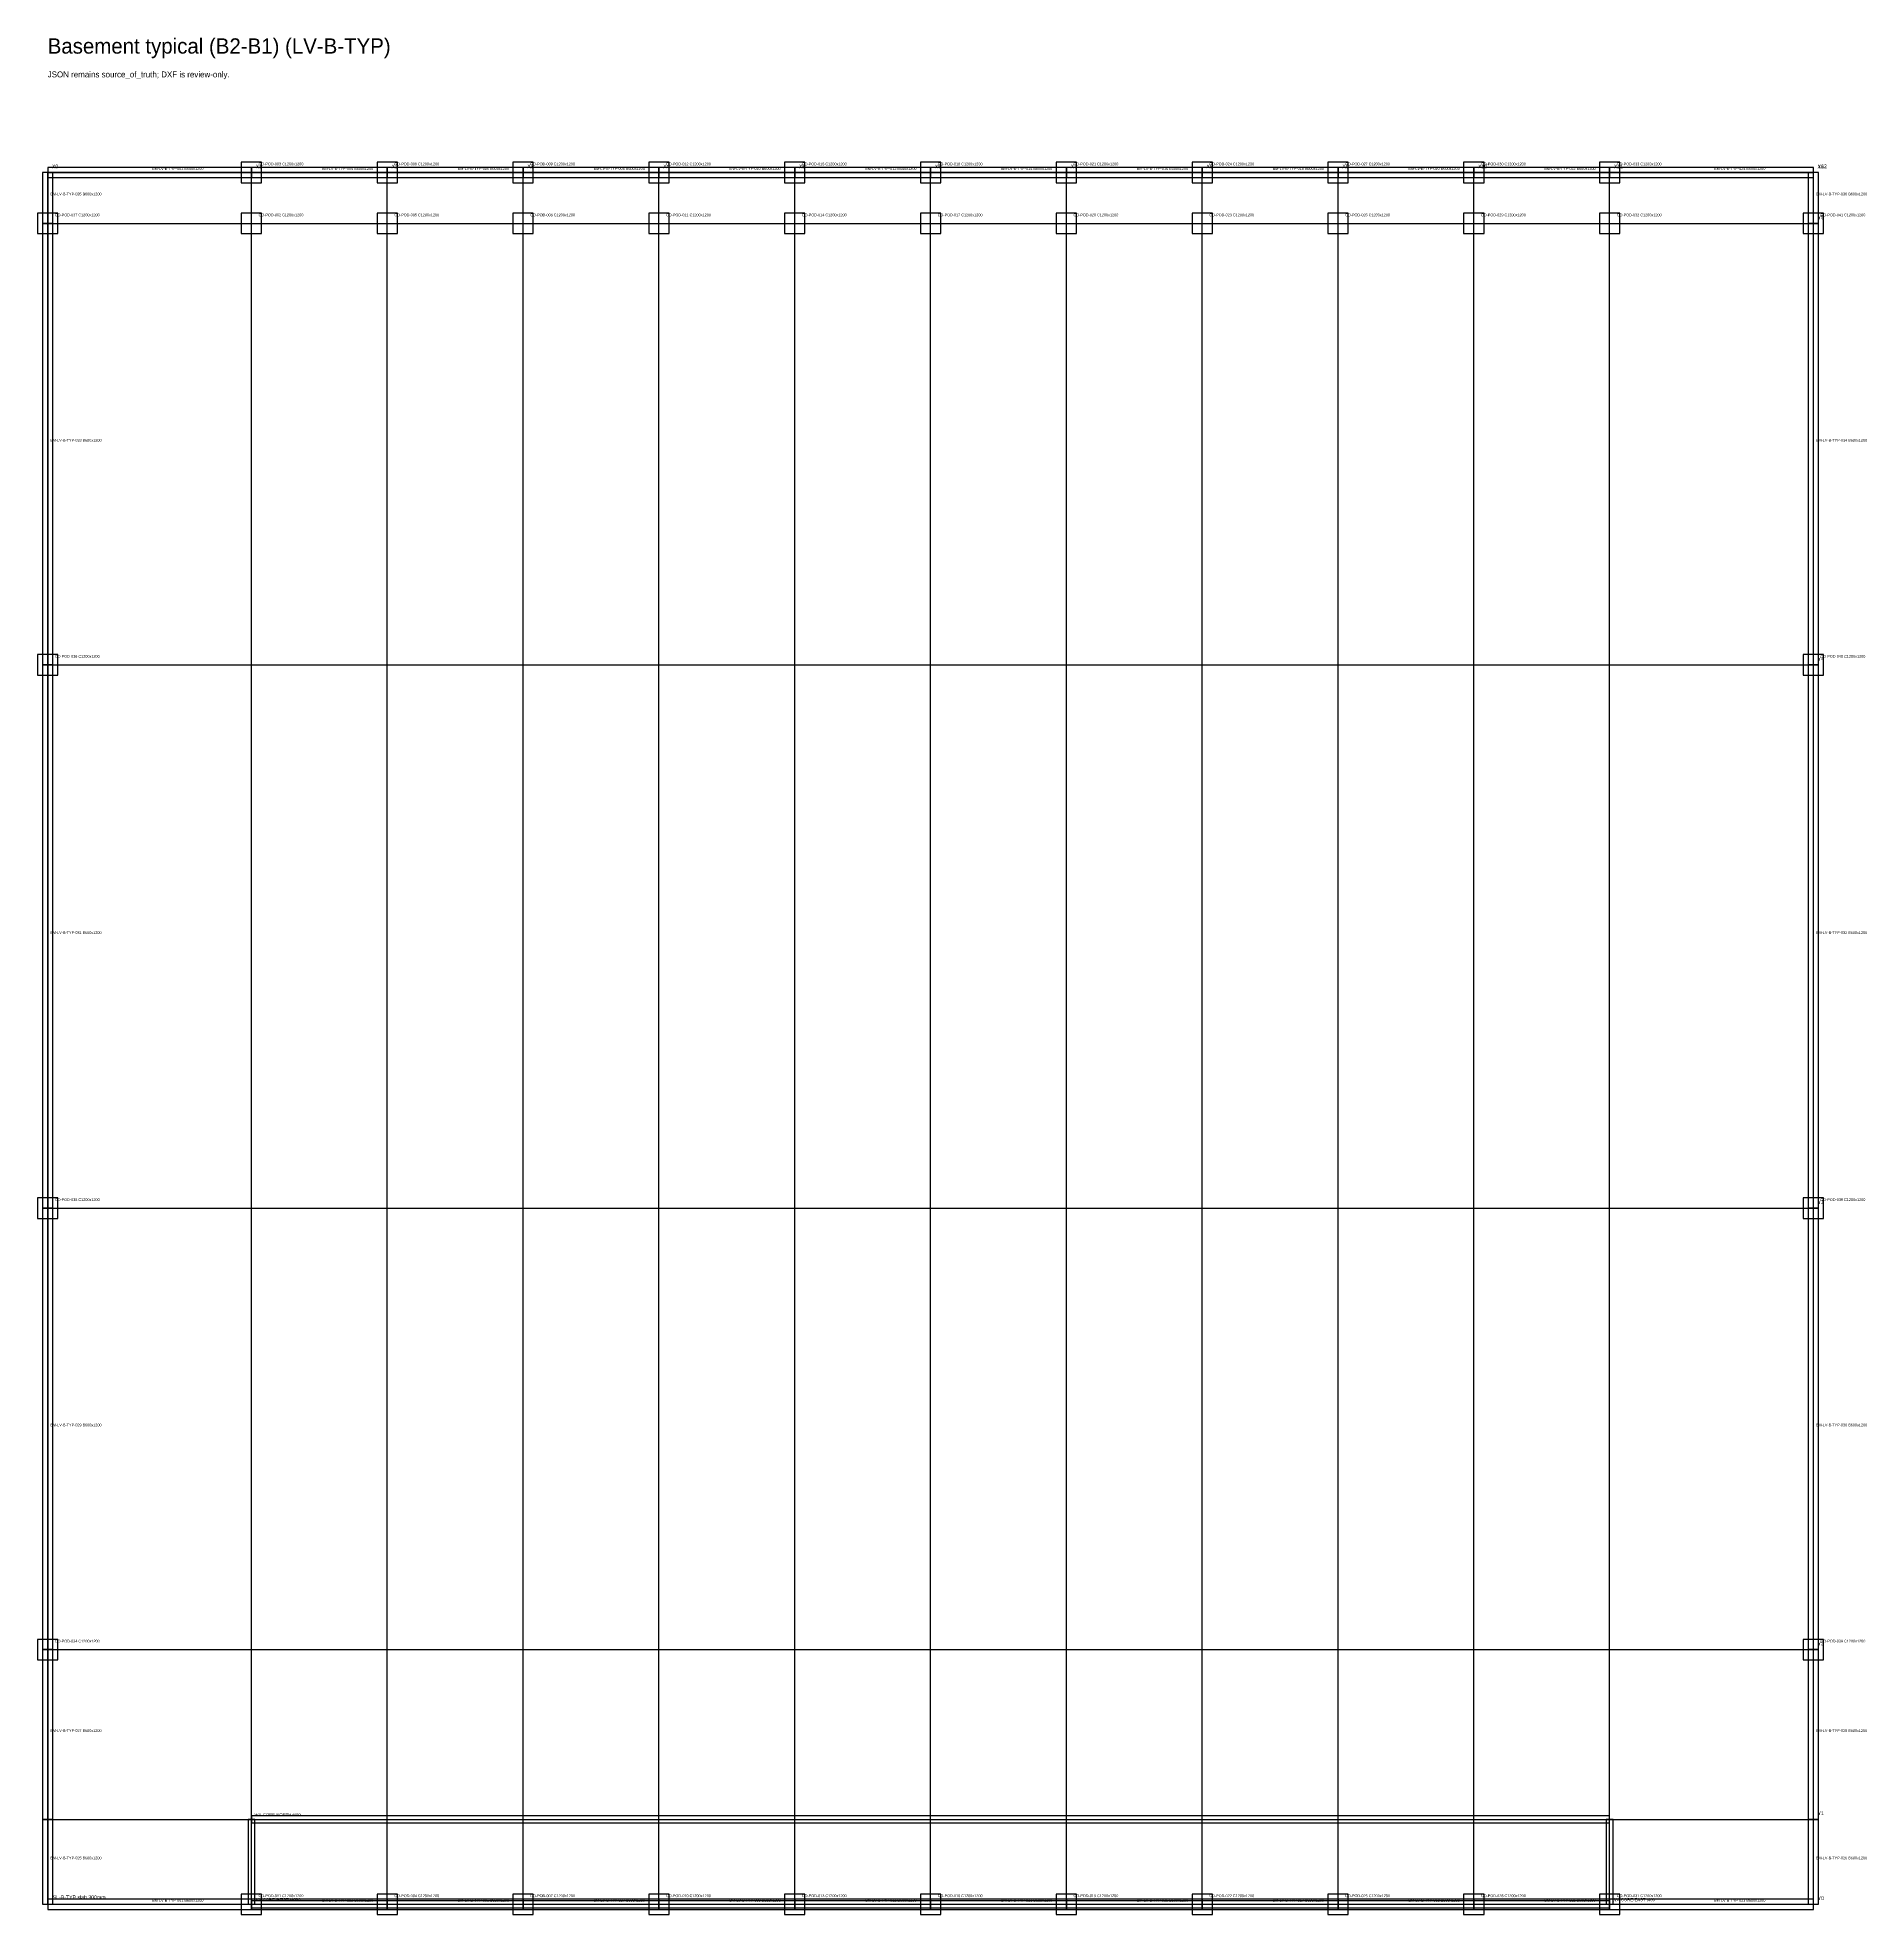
# Model space of a CAD drawing. Header units: millimetres. Extents: x -600 to 226982, y -254450 to 109948.
# Drawn here: x -600 to 107067, y -600 to 109948 of the extents above; entities that cross this region are included whole.
import ezdxf

# ---------------------------------------------------------------- set-up
doc = ezdxf.new("R2010")
doc.units = ezdxf.units.MM
for name, color, linetype in [('LV-B-TYP_BEAM', 5, 'Continuous'), ('LV-B-TYP_COLUMN', 1, 'Continuous'), ('LV-B-TYP_GRID', 8, 'Continuous'), ('LV-B-TYP_SLAB', 7, 'Continuous'), ('LV-B-TYP_WALL', 3, 'Continuous'), ('TEXT', 7, 'Continuous')]:
    doc.layers.add(name, color=color, linetype=linetype)

msp = doc.modelspace()

# ---------------------------------------------------------------- linework, layer by layer
at = {"layer": 'LV-B-TYP_BEAM'}
for points in [[(-300, 99000), (300, 99000), (300, 102000), (-300, 102000), (-300, 99000)], [(0, 102300), (0, 101700), (12000, 101700), (12000, 102300), (0, 102300)], [(12000, 102300), (12000, 101700), (20000, 101700), (20000, 102300), (12000, 102300)], [(20000, 102300), (20000, 101700), (28000, 101700), (28000, 102300), (20000, 102300)], [(28000, 102300), (28000, 101700), (36000, 101700), (36000, 102300), (28000, 102300)], [(36000, 102300), (36000, 101700), (44000, 101700), (44000, 102300), (36000, 102300)], [(44000, 102300), (44000, 101700), (52000, 101700), (52000, 102300), (44000, 102300)], [(52000, 102300), (52000, 101700), (60000, 101700), (60000, 102300), (52000, 102300)], [(60000, 102300), (60000, 101700), (68000, 101700), (68000, 102300), (60000, 102300)], [(68000, 102300), (68000, 101700), (76000, 101700), (76000, 102300), (68000, 102300)], [(76000, 102300), (76000, 101700), (84000, 101700), (84000, 102300), (76000, 102300)], [(84000, 102300), (84000, 101700), (92000, 101700), (92000, 102300), (84000, 102300)], [(92000, 102300), (92000, 101700), (104000, 101700), (104000, 102300), (92000, 102300)], [(103700, 99000), (104300, 99000), (104300, 102000), (103700, 102000), (103700, 99000)], [(-300, 73000), (300, 73000), (300, 99000), (-300, 99000), (-300, 73000)], [(103700, 73000), (104300, 73000), (104300, 99000), (103700, 99000), (103700, 73000)], [(-300, 41000), (300, 41000), (300, 73000), (-300, 73000), (-300, 41000)], [(103700, 41000), (104300, 41000), (104300, 73000), (103700, 73000), (103700, 41000)], [(-300, 15000), (300, 15000), (300, 41000), (-300, 41000), (-300, 15000)], [(103700, 15000), (104300, 15000), (104300, 41000), (103700, 41000), (103700, 15000)], [(-300, 5000), (300, 5000), (300, 15000), (-300, 15000), (-300, 5000)], [(103700, 5000), (104300, 5000), (104300, 15000), (103700, 15000), (103700, 5000)], [(-300, 0), (300, 0), (300, 5000), (-300, 5000), (-300, 0)], [(103700, 0), (104300, 0), (104300, 5000), (103700, 5000), (103700, 0)], [(0, 300), (0, -300), (12000, -300), (12000, 300), (0, 300)], [(12000, 300), (12000, -300), (20000, -300), (20000, 300), (12000, 300)], [(20000, 300), (20000, -300), (28000, -300), (28000, 300), (20000, 300)], [(28000, 300), (28000, -300), (36000, -300), (36000, 300), (28000, 300)], [(36000, 300), (36000, -300), (44000, -300), (44000, 300), (36000, 300)], [(44000, 300), (44000, -300), (52000, -300), (52000, 300), (44000, 300)], [(52000, 300), (52000, -300), (60000, -300), (60000, 300), (52000, 300)], [(60000, 300), (60000, -300), (68000, -300), (68000, 300), (60000, 300)], [(68000, 300), (68000, -300), (76000, -300), (76000, 300), (68000, 300)], [(76000, 300), (76000, -300), (84000, -300), (84000, 300), (76000, 300)], [(84000, 300), (84000, -300), (92000, -300), (92000, 300), (84000, 300)], [(92000, 300), (92000, -300), (104000, -300), (104000, 300), (92000, 300)]]:
    msp.add_lwpolyline(points, close=True, dxfattribs=at)
at = {"layer": 'LV-B-TYP_COLUMN'}
for points in [[(11400, 101400), (12600, 101400), (12600, 102600), (11400, 102600), (11400, 101400)], [(19400, 101400), (20600, 101400), (20600, 102600), (19400, 102600), (19400, 101400)], [(27400, 101400), (28600, 101400), (28600, 102600), (27400, 102600), (27400, 101400)], [(35400, 101400), (36600, 101400), (36600, 102600), (35400, 102600), (35400, 101400)], [(43400, 101400), (44600, 101400), (44600, 102600), (43400, 102600), (43400, 101400)], [(51400, 101400), (52600, 101400), (52600, 102600), (51400, 102600), (51400, 101400)], [(59400, 101400), (60600, 101400), (60600, 102600), (59400, 102600), (59400, 101400)], [(67400, 101400), (68600, 101400), (68600, 102600), (67400, 102600), (67400, 101400)], [(75400, 101400), (76600, 101400), (76600, 102600), (75400, 102600), (75400, 101400)], [(83400, 101400), (84600, 101400), (84600, 102600), (83400, 102600), (83400, 101400)], [(91400, 101400), (92600, 101400), (92600, 102600), (91400, 102600), (91400, 101400)], [(-600, 98400), (600, 98400), (600, 99600), (-600, 99600), (-600, 98400)], [(11400, 98400), (12600, 98400), (12600, 99600), (11400, 99600), (11400, 98400)], [(19400, 98400), (20600, 98400), (20600, 99600), (19400, 99600), (19400, 98400)], [(27400, 98400), (28600, 98400), (28600, 99600), (27400, 99600), (27400, 98400)], [(35400, 98400), (36600, 98400), (36600, 99600), (35400, 99600), (35400, 98400)], [(43400, 98400), (44600, 98400), (44600, 99600), (43400, 99600), (43400, 98400)], [(51400, 98400), (52600, 98400), (52600, 99600), (51400, 99600), (51400, 98400)], [(59400, 98400), (60600, 98400), (60600, 99600), (59400, 99600), (59400, 98400)], [(67400, 98400), (68600, 98400), (68600, 99600), (67400, 99600), (67400, 98400)], [(75400, 98400), (76600, 98400), (76600, 99600), (75400, 99600), (75400, 98400)], [(83400, 98400), (84600, 98400), (84600, 99600), (83400, 99600), (83400, 98400)], [(91400, 98400), (92600, 98400), (92600, 99600), (91400, 99600), (91400, 98400)], [(103400, 98400), (104600, 98400), (104600, 99600), (103400, 99600), (103400, 98400)], [(-600, 72400), (600, 72400), (600, 73600), (-600, 73600), (-600, 72400)], [(103400, 72400), (104600, 72400), (104600, 73600), (103400, 73600), (103400, 72400)], [(-600, 40400), (600, 40400), (600, 41600), (-600, 41600), (-600, 40400)], [(103400, 40400), (104600, 40400), (104600, 41600), (103400, 41600), (103400, 40400)], [(-600, 14400), (600, 14400), (600, 15600), (-600, 15600), (-600, 14400)], [(103400, 14400), (104600, 14400), (104600, 15600), (103400, 15600), (103400, 14400)], [(11400, -600), (12600, -600), (12600, 600), (11400, 600), (11400, -600)], [(19400, -600), (20600, -600), (20600, 600), (19400, 600), (19400, -600)], [(27400, -600), (28600, -600), (28600, 600), (27400, 600), (27400, -600)], [(35400, -600), (36600, -600), (36600, 600), (35400, 600), (35400, -600)], [(43400, -600), (44600, -600), (44600, 600), (43400, 600), (43400, -600)], [(51400, -600), (52600, -600), (52600, 600), (51400, 600), (51400, -600)], [(59400, -600), (60600, -600), (60600, 600), (59400, 600), (59400, -600)], [(67400, -600), (68600, -600), (68600, 600), (67400, 600), (67400, -600)], [(75400, -600), (76600, -600), (76600, 600), (75400, 600), (75400, -600)], [(83400, -600), (84600, -600), (84600, 600), (83400, 600), (83400, -600)], [(91400, -600), (92600, -600), (92600, 600), (91400, 600), (91400, -600)]]:
    msp.add_lwpolyline(points, close=True, dxfattribs=at)
at = {"layer": 'LV-B-TYP_GRID'}
for points in [[(0, 0), (0, 102000)], [(0, 102000), (104000, 102000)], [(12000, 0), (12000, 102000)], [(20000, 0), (20000, 102000)], [(28000, 0), (28000, 102000)], [(36000, 0), (36000, 102000)], [(44000, 0), (44000, 102000)], [(52000, 0), (52000, 102000)], [(60000, 0), (60000, 102000)], [(68000, 0), (68000, 102000)], [(76000, 0), (76000, 102000)], [(84000, 0), (84000, 102000)], [(92000, 0), (92000, 102000)], [(104000, 0), (104000, 102000)], [(0, 99000), (104000, 99000)], [(0, 73000), (104000, 73000)], [(0, 41000), (104000, 41000)], [(0, 15000), (104000, 15000)], [(0, 5000), (104000, 5000)], [(0, 0), (104000, 0)]]:
    msp.add_lwpolyline(points, dxfattribs=at)
at = {"layer": 'LV-B-TYP_SLAB'}
msp.add_lwpolyline([(0, 0), (104000, 0), (104000, 102000), (0, 102000), (0, 0)], close=True, dxfattribs=at)
at = {"layer": 'LV-B-TYP_WALL'}
for points in [[(11800, 0), (12200, 0), (12200, 5000), (11800, 5000), (11800, 0)], [(12000, 5200), (12000, 4800), (92000, 4800), (92000, 5200), (12000, 5200)], [(91800, 0), (92200, 0), (92200, 5000), (91800, 5000), (91800, 0)], [(12000, 200), (12000, -200), (92000, -200), (92000, 200), (12000, 200)]]:
    msp.add_lwpolyline(points, close=True, dxfattribs=at)

# ---------------------------------------------------------------- texts
at = {"layer": 'TEXT'}
for s, height, p in [('Basement typical (B2-B1) (LV-B-TYP)', 900, (0, 109000)), ('JSON remains source_of_truth; DXF is review-only.', 350, (0, 107600)), ('X0', 220, (250, 102250)), ('BM-LV-B-TYP-002 B600x1200', 160, (6150, 102150)), ('X1', 220, (12250, 102250)), ('CO-POD-003 C1200x1200', 160, (12420, 102420)), ('BM-LV-B-TYP-004 B600x1200', 160, (16150, 102150)), ('X2', 220, (20250, 102250)), ('CO-POD-006 C1200x1200', 160, (20420, 102420)), ('BM-LV-B-TYP-006 B600x1200', 160, (24150, 102150)), ('X3', 220, (28250, 102250)), ('CO-POD-009 C1200x1200', 160, (28420, 102420)), ('BM-LV-B-TYP-008 B600x1200', 160, (32150, 102150)), ('X4', 220, (36250, 102250)), ('CO-POD-012 C1200x1200', 160, (36420, 102420)), ('BM-LV-B-TYP-010 B600x1200', 160, (40150, 102150)), ('X5', 220, (44250, 102250)), ('CO-POD-015 C1200x1200', 160, (44420, 102420)), ('BM-LV-B-TYP-012 B600x1200', 160, (48150, 102150)), ('X6', 220, (52250, 102250)), ('CO-POD-018 C1200x1200', 160, (52420, 102420)), ('BM-LV-B-TYP-014 B600x1200', 160, (56150, 102150)), ('X7', 220, (60250, 102250)), ('CO-POD-021 C1200x1200', 160, (60420, 102420)), ('BM-LV-B-TYP-016 B600x1200', 160, (64150, 102150)), ('X8', 220, (68250, 102250)), ('CO-POD-024 C1200x1200', 160, (68420, 102420)), ('BM-LV-B-TYP-018 B600x1200', 160, (72150, 102150)), ('X9', 220, (76250, 102250)), ('CO-POD-027 C1200x1200', 160, (76420, 102420)), ('BM-LV-B-TYP-020 B600x1200', 160, (80150, 102150)), ('X10', 220, (84250, 102250)), ('CO-POD-030 C1200x1200', 160, (84420, 102420)), ('BM-LV-B-TYP-022 B600x1200', 160, (88150, 102150)), ('X11', 220, (92250, 102250)), ('CO-POD-033 C1200x1200', 160, (92420, 102420)), ('BM-LV-B-TYP-024 B600x1200', 160, (98150, 102150)), ('Y6', 220, (104250, 102250)), ('X12', 220, (104250, 102250)), ('BM-LV-B-TYP-035 B600x1200', 160, (150, 100650)), ('BM-LV-B-TYP-036 B600x1200', 160, (104150, 100650)), ('CO-POD-037 C1200x1200', 160, (420, 99420)), ('CO-POD-002 C1200x1200', 160, (12420, 99420)), ('CO-POD-005 C1200x1200', 160, (20420, 99420)), ('CO-POD-008 C1200x1200', 160, (28420, 99420)), ('CO-POD-011 C1200x1200', 160, (36420, 99420)), ('CO-POD-014 C1200x1200', 160, (44420, 99420)), ('CO-POD-017 C1200x1200', 160, (52420, 99420)), ('CO-POD-020 C1200x1200', 160, (60420, 99420)), ('CO-POD-023 C1200x1200', 160, (68420, 99420)), ('CO-POD-026 C1200x1200', 160, (76420, 99420)), ('CO-POD-029 C1200x1200', 160, (84420, 99420)), ('CO-POD-032 C1200x1200', 160, (92420, 99420)), ('CO-POD-041 C1200x1200', 160, (104420, 99420)), ('Y5', 220, (104250, 99250)), ('BM-LV-B-TYP-033 B600x1200', 160, (150, 86150)), ('BM-LV-B-TYP-034 B600x1200', 160, (104150, 86150)), ('CO-POD-036 C1200x1200', 160, (420, 73420)), ('Y4', 220, (104250, 73250)), ('CO-POD-040 C1200x1200', 160, (104420, 73420)), ('BM-LV-B-TYP-031 B600x1200', 160, (150, 57150)), ('BM-LV-B-TYP-032 B600x1200', 160, (104150, 57150)), ('CO-POD-035 C1200x1200', 160, (420, 41420)), ('Y3', 220, (104250, 41250)), ('CO-POD-039 C1200x1200', 160, (104420, 41420)), ('BM-LV-B-TYP-029 B600x1200', 160, (150, 28150)), ('BM-LV-B-TYP-030 B600x1200', 160, (104150, 28150)), ('CO-POD-034 C1200x1200', 160, (420, 15420)), ('CO-POD-038 C1200x1200', 160, (104420, 15420)), ('Y2', 220, (104250, 15250)), ('BM-LV-B-TYP-027 B600x1200', 160, (150, 10150)), ('BM-LV-B-TYP-028 B600x1200', 160, (104150, 10150)), ('WA-CORE-NORTH t400', 180, (12180, 5180)), ('Y1', 220, (104250, 5250)), ('BM-LV-B-TYP-025 B600x1200', 160, (150, 2650)), ('BM-LV-B-TYP-026 B600x1200', 160, (104150, 2650)), ('SL-B-TYP slab 300mm', 220, (300, 300)), ('BM-LV-B-TYP-001 B600x1200', 160, (6150, 150)), ('WA-CORE-SOUTH t400', 180, (12180, 180)), ('WA-CORE-WEST t400', 180, (12180, 180)), ('CO-POD-001 C1200x1200', 160, (12420, 420)), ('BM-LV-B-TYP-003 B600x1200', 160, (16150, 150)), ('CO-POD-004 C1200x1200', 160, (20420, 420)), ('BM-LV-B-TYP-005 B600x1200', 160, (24150, 150)), ('CO-POD-007 C1200x1200', 160, (28420, 420)), ('BM-LV-B-TYP-007 B600x1200', 160, (32150, 150)), ('CO-POD-010 C1200x1200', 160, (36420, 420)), ('BM-LV-B-TYP-009 B600x1200', 160, (40150, 150)), ('CO-POD-013 C1200x1200', 160, (44420, 420)), ('BM-LV-B-TYP-011 B600x1200', 160, (48150, 150)), ('CO-POD-016 C1200x1200', 160, (52420, 420)), ('BM-LV-B-TYP-013 B600x1200', 160, (56150, 150)), ('CO-POD-019 C1200x1200', 160, (60420, 420)), ('BM-LV-B-TYP-015 B600x1200', 160, (64150, 150)), ('CO-POD-022 C1200x1200', 160, (68420, 420)), ('BM-LV-B-TYP-017 B600x1200', 160, (72150, 150)), ('CO-POD-025 C1200x1200', 160, (76420, 420)), ('BM-LV-B-TYP-019 B600x1200', 160, (80150, 150)), ('CO-POD-028 C1200x1200', 160, (84420, 420)), ('BM-LV-B-TYP-021 B600x1200', 160, (88150, 150)), ('WA-CORE-EAST t400', 180, (92180, 180)), ('CO-POD-031 C1200x1200', 160, (92420, 420)), ('BM-LV-B-TYP-023 B600x1200', 160, (98150, 150)), ('Y0', 220, (104250, 250))]:
    msp.add_text(s, height=height, dxfattribs=at).set_placement(p)

doc.saveas('drawing.dxf')
